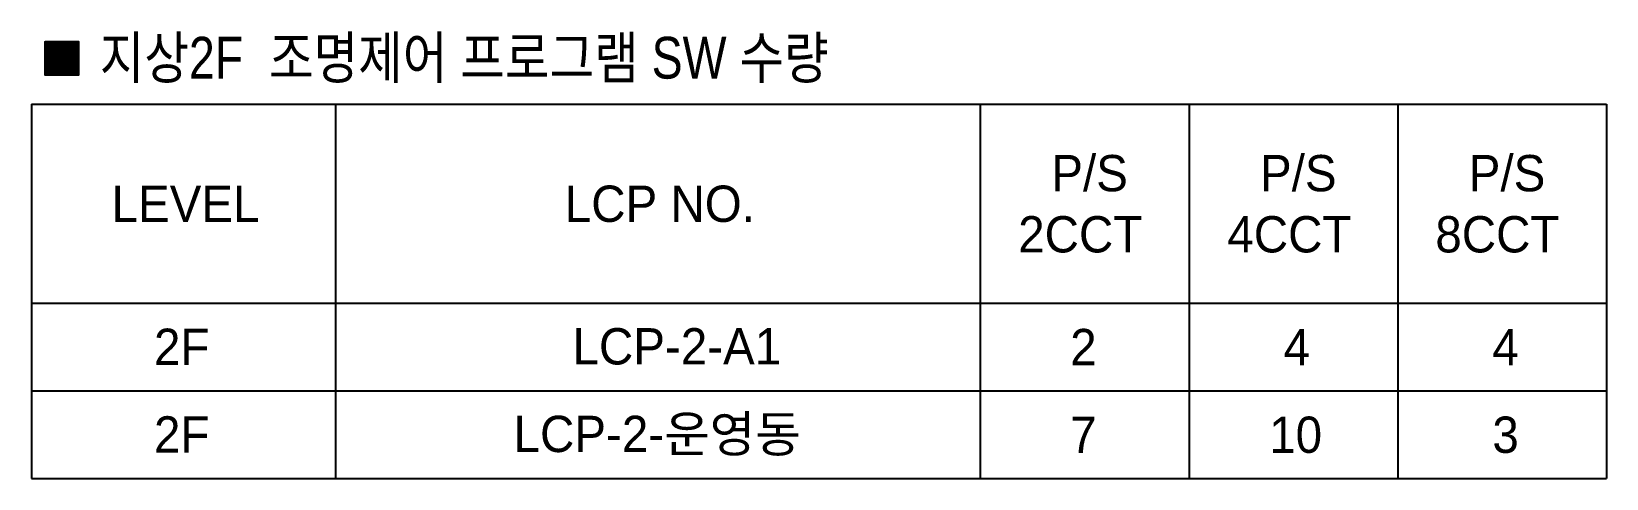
# Model space of a CAD drawing. Header units: millimetres. Extents: x 39625 to 501091, y -351975 to 836145.
# Drawn here: x 44695 to 79629, y -97706 to -87785 of the extents above; entities that cross this region are included whole.
import ezdxf

# ---------------------------------------------------------------- set-up
doc = ezdxf.new("R2010")
doc.units = ezdxf.units.MM
doc.header["$LTSCALE"] = 150
doc.layers.add('-----30 Text', color=2, linetype='Continuous')
doc.styles.add('ELEC', font='Dotum.ttf')

msp = doc.modelspace()

# ---------------------------------------------------------------- texts
at = {"layer": '-----30 Text', "style": 'ELEC', "width": 0.85}
msp.add_text('지상2F  조명제어 프로그램 SW 수량', height=927.35, dxfattribs=at).set_placement((46209, -88831))
at = {"layer": '-----30 Text', "style": 'ELEC'}
for s, height, p in [(' P/S', 805.8, (67021, -91332)), (' P/S', 805.8, (71650, -91332)), (' P/S', 805.8, (76280, -91332)), (' LEVEL', 805.8, (46179, -92010)), (' LCP NO.', 805.8, (56231, -92011)), ('2CCT', 805.8, (66580, -92689)), ('4CCT', 805.8, (71219, -92689)), ('8CCT', 805.8, (75832, -92689)), ('2F', 805.8, (47413, -95186)), ('LCP-2-A1', 805.8, (56695, -95175)), ('2', 806, (67734, -95192)), ('4', 806, (72467, -95192)), ('4', 806, (77097, -95192)), ('2F', 805.8, (47413, -97131)), ('LCP-2-운영동', 805.8, (55388, -97119)), ('7', 806, (67734, -97137)), ('10', 805.8, (72148, -97137)), ('3', 806, (77097, -97137))]:
    msp.add_text(s, height=height, dxfattribs=at).set_placement(p)

# ---------------------------------------------------------------- hatches: boundary and pattern name
at = {"layer": '-----30 Text'}
h = msp.add_hatch(dxfattribs=at)
h.set_pattern_fill('ANSI31', color=256, scale=2.180662, style=0)
h.set_pattern_definition([(45, (1581907.7512, -482537.69768), (-0.19274513219, 0.19274513219), [])])
h.paths.add_polyline_path([(44995, -88010), (45740, -88010), (45740, -88754), (44995, -88754)])

# ---------------------------------------------------------------- linework, layer by layer
msp.add_lwpolyline([(44995, -88010), (45740, -88010), (45740, -88754), (44995, -88754)], close=True, dxfattribs=at)
at = {"color": 3}
for p, q in [((44695, -89398), (44695, -97706)), ((44695, -89398), (65740, -89398)), ((51440, -89398), (51440, -97706)), ((65740, -89398), (65740, -97706)), ((65740, -89398), (65740, -97706)), ((65740, -89398), (79629, -89398)), ((70370, -89398), (70370, -97706)), ((74999, -89398), (74999, -97706)), ((79629, -89398), (79629, -97706)), ((44695, -93816), (65740, -93816)), ((65740, -93816), (79629, -93816)), ((44695, -95761), (70370, -95761)), ((65740, -95761), (79629, -95761)), ((65740, -95761), (79629, -95761)), ((44695, -97706), (65740, -97706)), ((65740, -97706), (79629, -97706))]:
    msp.add_line(p, q, dxfattribs=at)

msp.set_redraw_order([(e.dxf.handle, doc.entitydb.next_handle()) for e in msp.query("TEXT MTEXT ATTDEF DIMENSION ARC_DIMENSION")])  # texts and dimensions are drawn at this point

doc.saveas('drawing.dxf')
